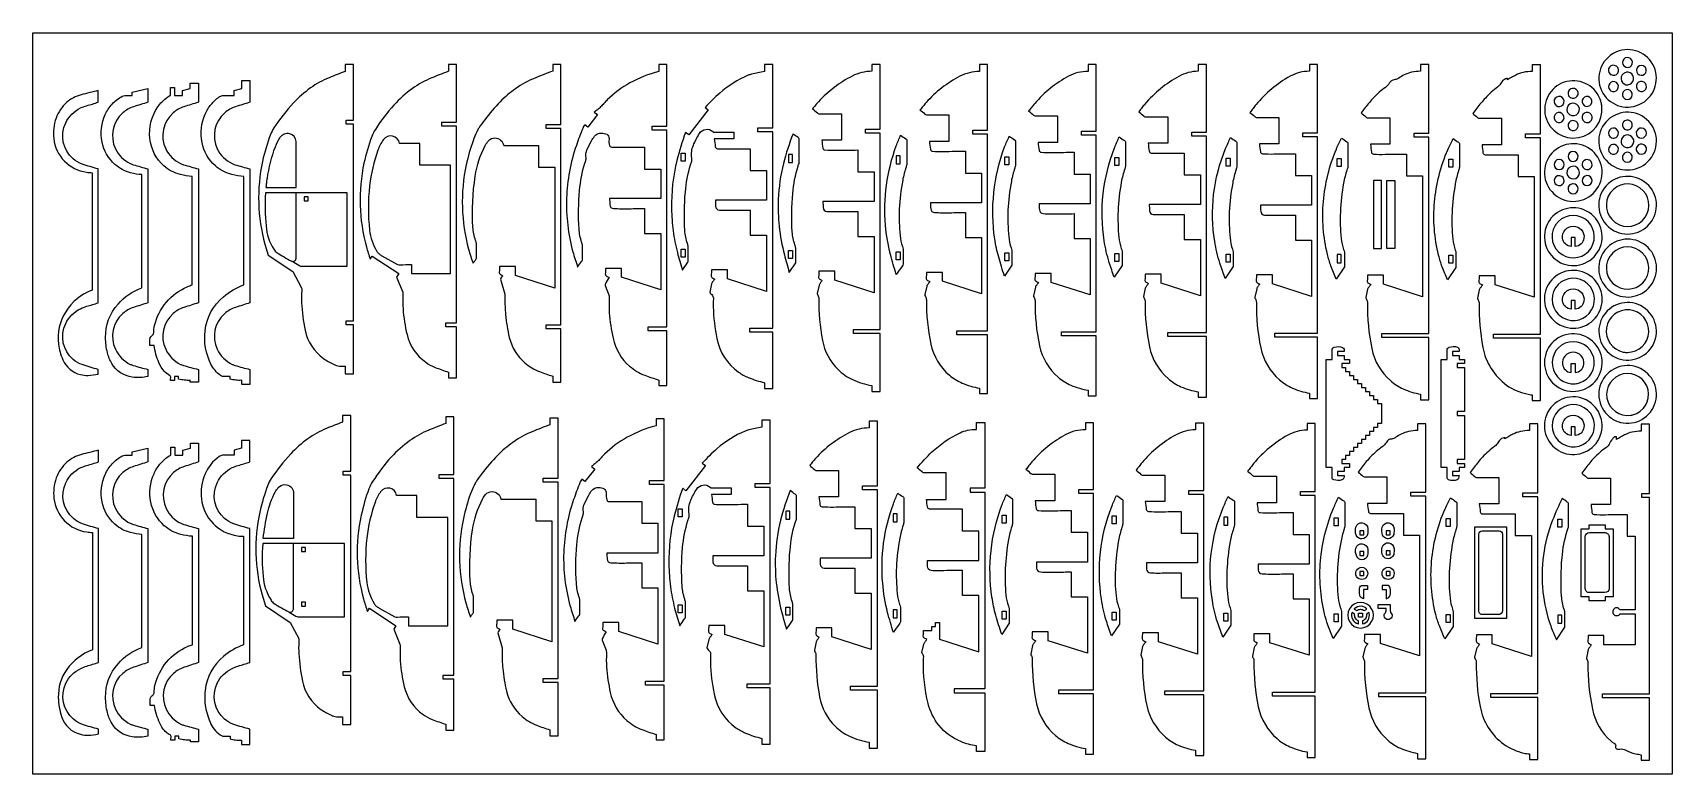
# Model space of a CAD drawing. Extents: x -43 to 60, y -2 to 45.
import ezdxf

# ---------------------------------------------------------------- set-up
doc = ezdxf.new("R2010")
doc.units = 0
doc.header["$MEASUREMENT"] = 0
doc.layers.get('0').update_dxf_attribs({"linetype": 'CONTINUOUS'})
doc.layers.add('ETCH', color=5, linetype='CONTINUOUS')
doc.layers.add('LAYER_1', color=18, linetype='CONTINUOUS')

msp = doc.modelspace()

# ---------------------------------------------------------------- linework, layer by layer
msp.add_lwpolyline([(59.75, 44.78), (59.75, -1.58), (-42.68, -1.58), (-42.68, 44.78)], close=True)
at = {"layer": 'ETCH'}
for points in [[(-26.49, 30.49, -0.012843), (-26.06, 30.24, 0.077208), (-25.95, 30.19), (-23.04, 30.19), (-23.04, 34.77), (-26.23, 34.77)], [(-26.66, 8.56, -0.012843), (-26.24, 8.31, 0.077208), (-26.12, 8.26), (-23.21, 8.26), (-23.21, 12.84), (-26.4, 12.84)]]:
    msp.add_lwpolyline(points, format="xyb", dxfattribs=at)
at = {"layer": 'LAYER_1'}
for points in [[(56.03, 43.46, 0.988009), (57.86, 40.37, 0.987952), (56.11, 43.51, 0.00606), (56.07, 43.48, 0.006032)], [(56.89, 42.62, 0.951083), (57.05, 43.22, 0.952097), (56.83, 42.64, 0.024539), (56.86, 42.63, 0.025072)], [(-23.16, 23.94), (-23.16, 23.46), (-22.65, 23.46), (-22.65, 26.52), (-23.11, 26.52), (-23.11, 26.77), (-22.65, 26.77), (-22.65, 39.06), (-23.11, 39.06), (-23.11, 39.31), (-22.65, 39.31), (-22.65, 42.79), (-23.16, 42.79), (-23.16, 42.36, 0.01158), (-24.17, 41.97, 0.056715), (-25.33, 41.33, 0.052187), (-26.39, 40.39, 0.037532), (-27.62, 38.84, 0.058109), (-27.83, 38.42, 0.037025), (-28.33, 36.74, 0.060336), (-28.57, 34.14, 0.060322), (-28.18, 31.56), (-27.97, 30.88), (-26.43, 29.85), (-25.9, 28.83, -0.078028), (-25.88, 28.64, 0.031), (-25.89, 27.9, 0.037901), (-25.67, 26.19, 0.189405), (-24.51, 24.41, 0.049278), (-23.86, 24.04, 0.066747), (-23.53, 23.94, 0.057733), (-23.35, 23.94, -0.019225)], [(-16.71, 23.56), (-16.71, 23.2), (-16.2, 23.2), (-16.2, 26.39), (-16.87, 26.39), (-16.87, 26.64), (-16.2, 26.64), (-16.2, 38.93), (-17.12, 38.93), (-17.12, 39.18), (-16.2, 39.18), (-16.2, 42.79), (-16.71, 42.79), (-16.71, 42.37, 0.011138), (-17.75, 41.96, 0.057158), (-18.95, 41.3, 0.053536), (-20.12, 40.26, 0.043612), (-21.28, 38.74, 0.051411), (-21.5, 38.29, 0.036287), (-21.99, 36.63, 0.060336), (-22.23, 34, 0.060322), (-21.84, 31.4, 0.011291), (-21.73, 31.01, -0.003763), (-21.6, 30.62), (-21.47, 30.82), (-19.82, 29.72), (-19.96, 29.51), (-19.57, 28.57, -0.057304), (-19.56, 28.36, 0.029813), (-19.55, 27.53, 0.040877), (-19.3, 25.91, 0.181545), (-18.13, 24.18, 0.05984), (-17.55, 23.86, 0.017043)], [(-10.2, 23.31), (-10.2, 22.94), (-9.69, 22.94), (-9.69, 26.26), (-10.61, 26.26), (-10.61, 26.51), (-9.69, 26.51), (-9.69, 38.8), (-10.61, 38.8), (-10.61, 39.05), (-9.69, 39.05), (-9.69, 42.79), (-10.2, 42.79), (-10.2, 42.38, 0.009719), (-11.3, 41.95, 0.05729), (-12.52, 41.28, 0.042456), (-13.48, 40.47, 0.035928), (-14.44, 39.34, 0.013503), (-14.81, 38.82, 0.032705), (-14.94, 38.59, 0.029032), (-15.17, 38.03, 0.031155), (-15.6, 36.53, 0.060336), (-15.84, 33.87, 0.060323), (-15.45, 31.24, 0.011291), (-15.32, 30.8, -0.003763), (-15.18, 30.37, -0.036784), (-15.06, 30.52, 0.110753), (-14.96, 30.69), (-14.96, 31.6, 0.034327), (-15.02, 31.8, -0.065222), (-15.18, 32.63, -0.053378), (-15.04, 35.81, -0.084019), (-14.41, 37.73, -0.054475), (-14.21, 38.02, -0.22028), (-13.81, 38.21, -0.181086), (-13.45, 38.07, -0.177894), (-13.26, 37.74), (-11.09, 37.74), (-11.09, 36.37), (-10.07, 36.37), (-10.07, 28.82), (-12.52, 29.6), (-12.52, 30.16), (-13.52, 30.16, -0.024568), (-13.54, 29.81, 0.148453), (-13.52, 29.73, 0.167335), (-13.45, 29.67, -0.043011), (-13.31, 29.59, -0.053806), (-13.39, 29.49, 0.162675), (-13.45, 29.38), (-13.19, 28.44, -0.03761), (-13.18, 28.18, 0.029502), (-13.14, 27.16, 0.037089), (-12.91, 25.73, 0.157363), (-11.93, 24.14, 0.085148), (-11.03, 23.6, 0.015306)], [(-3.57, 23.07), (-3.57, 22.72), (-3.06, 22.72), (-3.06, 26.15), (-4.24, 26.15), (-4.24, 26.4), (-3.06, 26.4), (-3.06, 38.69), (-3.99, 38.69), (-3.99, 38.94), (-3.06, 38.94), (-3.06, 42.79), (-3.57, 42.79), (-3.57, 42.36, 0.061921), (-5.37, 41.64, 0.067998), (-6.79, 40.59, 0.021444), (-7, 40.36, -0.02519), (-7.21, 40.14, -0.020295), (-7.4, 39.97, 0.006764), (-7.6, 39.81), (-7.4, 39.66), (-8.01, 38.88), (-8.2, 39.03, 0.056291), (-8.32, 38.8, 0.012633), (-8.72, 37.74, 0.075447), (-9.33, 34.44, 0.075461), (-8.94, 31.09, 0.011291), (-8.79, 30.61, -0.003763), (-8.64, 30.13, -0.014708), (-8.39, 30.48, 0.088472), (-8.34, 30.58), (-8.34, 31.49, 0.040504), (-8.39, 31.69, -0.066048), (-8.55, 32.52, -0.037693), (-8.52, 34.92, -0.052115), (-8.19, 36.62, -0.029026), (-8.15, 36.73, 0.063373), (-8.12, 36.84, 0.083563), (-8.12, 37.05, -0.089498), (-8.12, 37.25, -0.058075), (-8.06, 37.44, -0.017801), (-7.78, 38.02, -0.055681), (-7.58, 38.31, -0.219798), (-7.16, 38.51, -0.117737), (-6.82, 38.43, -0.172185), (-6.72, 38.32, -0.124003), (-6.68, 38.11, 0.08265), (-6.65, 37.73, 0.164391), (-6.6, 37.66, 0.161089), (-6.51, 37.63, 0.009921), (-5.49, 37.62, -0.003307), (-4.46, 37.63), (-4.46, 36.26), (-3.44, 36.26), (-3.44, 34.41), (-6.64, 34.41, 0.009842), (-6.63, 34.03, 0.393252), (-6.39, 33.79, 0.012272), (-5.42, 33.78, -0.004091), (-4.46, 33.79), (-4.46, 32.23), (-3.44, 32.23), (-3.44, 28.71), (-5.89, 29.49), (-5.89, 30.05), (-6.89, 30.05, -0.024568), (-6.91, 29.7, 0.148453), (-6.89, 29.62, 0.167335), (-6.83, 29.56, -0.043011), (-6.68, 29.48, 0.035977), (-6.9, 29.09, 0.130623), (-6.93, 28.97), (-6.68, 28.33, -0.05357), (-6.67, 28.12, 0.029114), (-6.66, 27.27, 0.035901), (-6.43, 25.68, 0.163176), (-5.39, 23.93, 0.085575), (-4.45, 23.37, 0.014882)], [(3.04, 22.9), (3.04, 22.53), (3.55, 22.53), (3.55, 26.06), (2.12, 26.06), (2.12, 26.31), (3.55, 26.31), (3.55, 38.59), (2.62, 38.59), (2.62, 38.84), (3.55, 38.84), (3.55, 42.79), (3.04, 42.79), (3.04, 42.36, 0.012013), (2.22, 42.19, 0.043438), (2.01, 42.12, 0.077071), (0.24, 41.01, 0.031251), (-0.68, 40.11), (-0.48, 39.96), (-1.7, 38.39), (-1.9, 38.54, 0.028113), (-2.44, 36.8, 0.065025), (-2.77, 33.79, 0.028538), (-2.67, 32.39, 0.029197), (-2.41, 31.04, 0.011608), (-2.25, 30.49, -0.003869), (-2.09, 29.94, -0.014708), (-1.79, 30.37, 0.088472), (-1.73, 30.49), (-1.73, 31.39, 0.040504), (-1.78, 31.6, -0.066048), (-1.94, 32.43, -0.037693), (-1.91, 34.82, -0.052115), (-1.58, 36.52, -0.028884), (-1.54, 36.63, 0.062945), (-1.51, 36.75, 0.076202), (-1.51, 36.95, -0.133631), (-1.41, 37.75, -0.043844), (-1.03, 38.48, -0.460888), (-0.19, 38.61, -0.102034), (-0.17, 38.58, 0.177148), (-0.15, 38.56), (1.12, 38.56), (1.12, 38.15), (-0.1, 38.15, 0.002487), (-0.04, 37.66, 0.360375), (0.1, 37.53, 0.020957), (0.82, 37.52, -0.005432), (2.15, 37.53), (2.15, 36.17), (3.17, 36.17), (3.17, 34.31), (-0.03, 34.31, 0.008503), (-0.02, 33.93, 0.393252), (0.22, 33.69, 0.012272), (1.19, 33.69, -0.004091), (2.15, 33.69), (2.15, 32.13), (3.17, 32.13), (3.17, 28.61), (0.72, 29.39), (0.72, 29.95), (-0.28, 29.95, -0.024568), (-0.3, 29.61, 0.148453), (-0.28, 29.52, 0.167335), (-0.22, 29.46, -0.043011), (-0.07, 29.38, -0.023258), (-0.18, 29.24, 0.069876), (-0.27, 29.09), (-0.39, 28.56, 0.187059), (-0.31, 28.45, -0.16278), (-0.17, 28.24, -0.090499), (-0.16, 28.12, 0.028996), (-0.17, 27.64, 0.041055), (0.06, 25.66, 0.191262), (1.42, 23.56, 0.0569), (2.02, 23.23, 0.036435)], [(9.75, 22.73), (9.75, 22.36), (10.26, 22.36), (10.26, 25.97), (8.59, 25.97), (8.59, 26.22), (10.26, 26.22), (10.26, 38.51), (9.34, 38.51), (9.34, 38.76), (10.26, 38.76), (10.26, 42.79), (9.75, 42.79), (9.75, 42.37, 0.117904), (8.52, 42.07, 0.090171), (6.41, 40.47, 0.014621), (6.22, 40.25, -0.004873), (6.03, 40.02, -0.016502), (6.34, 39.77, 0.09933), (6.43, 39.72), (7.84, 39.72), (7.84, 38.06), (6.62, 38.06, 0.001901), (6.68, 37.57, 0.360443), (6.81, 37.45, 0.020886), (7.53, 37.43, -0.005414), (8.87, 37.45), (8.87, 36.08), (9.88, 36.08), (9.88, 34.23), (6.69, 34.23, 0.008503), (6.7, 33.85, 0.393252), (6.94, 33.61, 0.012272), (7.9, 33.6, -0.004091), (8.87, 33.61), (8.87, 32.05), (9.88, 32.05), (9.88, 28.53), (7.43, 29.31), (7.43, 29.87), (6.43, 29.87, -0.024568), (6.42, 29.52, 0.148453), (6.43, 29.44, 0.167335), (6.5, 29.38, -0.043011), (6.64, 29.3, -0.023258), (6.54, 29.16, 0.069876), (6.45, 29), (6.33, 28.48, 0.112129), (6.37, 28.37, -0.149624), (6.43, 28.16, 0.049333), (6.66, 25.55, 0.153631), (7.63, 23.73, 0.08541), (8.53, 23.1, 0.072962)], [(16.47, 22.56), (16.47, 22.22), (16.98, 22.22), (16.98, 25.9), (15.06, 25.9), (15.06, 26.15), (16.98, 26.15), (16.98, 38.44), (16.06, 38.44), (16.06, 38.69), (16.98, 38.69), (16.98, 42.79), (16.47, 42.79), (16.47, 42.36, 0.120914), (15.25, 42.06, 0.090688), (13.13, 40.41, 0.01458), (12.94, 40.18, -0.00486), (12.75, 39.95, -0.016502), (13.06, 39.7, 0.09933), (13.15, 39.65), (14.56, 39.65), (14.56, 37.99), (13.34, 37.99, 0.001901), (13.4, 37.5, 0.360444), (13.53, 37.37, 0.020886), (14.25, 37.36, -0.005414), (15.59, 37.37), (15.59, 36.01), (16.6, 36.01), (16.6, 34.15), (13.41, 34.15, 0.008503), (13.42, 33.78, 0.393252), (13.66, 33.54, 0.012272), (14.62, 33.53, -0.004091), (15.59, 33.54), (15.59, 31.98), (16.6, 31.98), (16.6, 28.46), (14.15, 29.24), (14.15, 29.8), (13.15, 29.8, -0.024568), (13.14, 29.45, 0.148453), (13.15, 29.36, 0.167335), (13.22, 29.3, -0.043011), (13.36, 29.23, -0.023258), (13.26, 29.08, 0.069876), (13.17, 28.93), (13.05, 28.41, 0.112299), (13.09, 28.29, -0.149806), (13.15, 28.08, 0.056062), (13.43, 25.32, 0.166377), (14.59, 23.37, 0.07368), (15.39, 22.88, 0.061659)], [(23.26, 22.43), (23.26, 22.08), (23.77, 22.08), (23.77, 25.84), (21.6, 25.84), (21.6, 26.09), (23.77, 26.09), (23.77, 38.37), (22.85, 38.37), (22.85, 38.62), (23.77, 38.62), (23.77, 42.79), (23.26, 42.79), (23.26, 42.36, 0.123894), (22.04, 42.06, 0.091131), (19.92, 40.36, 0.014529), (19.73, 40.12, -0.004843), (19.54, 39.89, -0.016502), (19.85, 39.63, 0.09933), (19.94, 39.58), (21.35, 39.58), (21.35, 37.92), (20.13, 37.92, 0.001901), (20.19, 37.43, 0.360444), (20.32, 37.31, 0.020886), (21.04, 37.29, -0.005414), (22.38, 37.31), (22.38, 35.94), (23.39, 35.94), (23.39, 34.09), (20.2, 34.09, 0.008503), (20.21, 33.71, 0.393252), (20.45, 33.47, 0.012272), (21.41, 33.46, -0.004091), (22.38, 33.47), (22.38, 31.91), (23.39, 31.91), (23.39, 28.39), (20.94, 29.17), (20.94, 29.73), (19.94, 29.73, -0.024568), (19.93, 29.38, 0.148453), (19.94, 29.3, 0.167335), (20.01, 29.24, -0.043011), (20.15, 29.16, -0.023258), (20.05, 29.02, 0.069876), (19.96, 28.87), (19.84, 28.34, 0.111597), (19.88, 28.23, -0.149055), (19.94, 28.02, 0.055297), (20.22, 25.21, 0.165637), (21.38, 23.25, 0.074052), (22.18, 22.75, 0.062267)], [(30.14, 22.33), (30.14, 22), (30.65, 22), (30.65, 25.79), (28.23, 25.79), (28.23, 26.04), (30.65, 26.04), (30.65, 38.32), (29.73, 38.32), (29.73, 38.57), (30.65, 38.57), (30.65, 42.79), (30.14, 42.79), (30.14, 42.37, 0.126119), (28.93, 42.05, 0.091419), (26.8, 40.32, 0.014484), (26.61, 40.08, -0.004828), (26.42, 39.84, -0.016502), (26.73, 39.58, 0.09933), (26.81, 39.53), (28.23, 39.53), (28.23, 37.88), (27.01, 37.88, 0.001901), (27.07, 37.39, 0.360444), (27.2, 37.26, 0.020886), (27.92, 37.25, -0.005414), (29.26, 37.26), (29.26, 35.9), (30.27, 35.9), (30.27, 34.04), (27.08, 34.04, 0.008503), (27.09, 33.66, 0.393252), (27.33, 33.42, 0.012272), (28.29, 33.42, -0.004091), (29.26, 33.42), (29.26, 31.86), (30.27, 31.86), (30.27, 28.34), (27.82, 29.12), (27.82, 29.68), (26.82, 29.68, -0.024568), (26.81, 29.34, 0.148453), (26.82, 29.25, 0.167335), (26.89, 29.19, -0.043011), (27.03, 29.11, -0.023258), (26.93, 28.97, 0.069876), (26.83, 28.82), (26.72, 28.29, 0.111047), (26.76, 28.18, -0.148469), (26.82, 27.97, 0.054707), (27.09, 25.14, 0.165051), (28.26, 23.16, 0.074339), (29.06, 22.65, 0.062744)], [(37.09, 22.25), (37.09, 21.91), (37.6, 21.91), (37.6, 25.75), (34.93, 25.75), (34.93, 26), (37.6, 26), (37.6, 38.28), (36.68, 38.28), (36.68, 38.53), (37.6, 38.53), (37.6, 42.79), (37.09, 42.79), (37.09, 42.37, 0.128191), (35.88, 42.06, 0.091656), (33.75, 40.29, 0.014439), (33.56, 40.04, -0.004813), (33.37, 39.8, -0.016502), (33.68, 39.54, 0.09933), (33.77, 39.49), (35.18, 39.49), (35.18, 37.83), (33.96, 37.83, 0.001901), (34.02, 37.34, 0.360444), (34.15, 37.22, 0.020886), (34.87, 37.2, -0.005414), (36.21, 37.22), (36.21, 35.86), (37.22, 35.86), (37.22, 34), (34.03, 34, 0.008503), (34.04, 33.62, 0.393252), (34.28, 33.38, 0.012272), (35.24, 33.38, -0.004091), (36.21, 33.38), (36.21, 31.82), (37.22, 31.82), (37.22, 28.3), (34.77, 29.08), (34.77, 29.64), (33.77, 29.64, -0.024568), (33.76, 29.3, 0.148453), (33.77, 29.21, 0.167335), (33.84, 29.15, -0.043011), (33.98, 29.07, -0.023258), (33.88, 28.93, 0.069876), (33.79, 28.78), (33.67, 28.25, 0.110668), (33.71, 28.14, -0.148065), (33.77, 27.93, 0.054306), (34.04, 25.08, 0.164645), (35.21, 23.09, 0.074533), (36.02, 22.57, 0.063073)], [(44.03, 22.19), (44.03, 21.84), (44.54, 21.84), (44.54, 25.72), (41.62, 25.72), (41.62, 25.97), (44.54, 25.97), (44.54, 38.25), (43.62, 38.25), (43.62, 38.5), (44.54, 38.5), (44.54, 42.79), (44.03, 42.79), (44.03, 42.37, 0.055186), (43.47, 42.31, 0.062108), (43, 42.14, 0.040613), (42.68, 41.95, -0.093941), (42.49, 41.86, -0.04904), (42.39, 41.84, 0.136038), (42.22, 41.78, 0.102185), (42.1, 41.66, -0.031844), (42, 41.52, -0.063453), (41.83, 41.36, 0.043886), (41.1, 40.73, 0.019557), (40.83, 40.42, 0.009538), (40.31, 39.77, -0.016502), (40.62, 39.52, 0.09933), (40.7, 39.47), (42.12, 39.47), (42.12, 37.81), (40.9, 37.81, 0.001901), (40.96, 37.32, 0.360444), (41.09, 37.19, 0.020886), (41.81, 37.18, -0.005414), (43.15, 37.19), (43.15, 35.83), (44.16, 35.83), (44.16, 28.27), (41.71, 29.06), (41.71, 29.62), (40.71, 29.62, -0.024568), (40.7, 29.27, 0.148453), (40.71, 29.18, 0.167335), (40.78, 29.12, -0.043011), (40.92, 29.04, -0.023258), (40.82, 28.9, 0.069876), (40.72, 28.75), (40.61, 28.22, 0.110282), (40.65, 28.11, -0.147653), (40.71, 27.9, 0.053899), (40.98, 25.03, 0.164226), (42.15, 23.03, 0.07473), (42.95, 22.51, 0.063409)], [(51.01, 22.14), (51.01, 21.79), (51.52, 21.79), (51.52, 25.68), (48.59, 25.68), (48.59, 25.93), (51.52, 25.93), (51.52, 38.22), (50.59, 38.22), (50.59, 38.47), (51.52, 38.47), (51.52, 42.78), (51.01, 42.78), (51.01, 42.36, 0.055709), (50.45, 42.3, 0.062568), (49.98, 42.13, 0.016607), (49.72, 41.99, -0.005535), (49.47, 41.84), (49.47, 41.92, 0.187803), (49.21, 41.82, 0.077073), (49.02, 41.59, -0.099826), (48.85, 41.39, 0.038946), (48.08, 40.7, 0.019538), (47.81, 40.39, 0.009517), (47.29, 39.73, -0.016502), (47.59, 39.48, 0.09933), (47.68, 39.43), (49.09, 39.43), (49.09, 37.77), (47.87, 37.77, 0.001354), (47.93, 37.28, 0.370222), (48.07, 37.15, 0.011951), (49.09, 37.15, -0.003984), (50.12, 37.15), (50.12, 35.79), (51.13, 35.79), (51.13, 28.24), (48.69, 29.02), (48.69, 29.58), (47.69, 29.58, -0.024568), (47.67, 29.23, 0.148453), (47.69, 29.15, 0.167335), (47.75, 29.09, -0.043011), (47.9, 29.01, -0.023258), (47.79, 28.86, 0.069876), (47.7, 28.71), (47.58, 28.19, 0.110147), (47.63, 28.07, -0.14751), (47.69, 27.86, 0.048821), (47.92, 25.11, 0.095133), (48.44, 23.79, 0.097671), (49.41, 22.75, 0.101051), (50.67, 22.2, 0.019106), (50.84, 22.16, -0.006368)], [(55.93, 42.16, 0.950953), (56.27, 42.69, 0.951079), (55.87, 42.19, 0.025074), (55.9, 42.17, 0.02514)], [(56.63, 42.14, 0.770665), (57.11, 41.56, 0.751593), (57, 42.32, 0.141818), (56.8, 42.28, 0.129519)], [(57.94, 42.72, 0.95326), (57.69, 42.15, 0.952598), (57.99, 42.69, 0.024277), (57.97, 42.71, 0.023929)], [(-38.59, 23.44), (-38.59, 23.73, -0.019771), (-39.6, 24.03, -0.097096), (-40.17, 24.36, -0.336459), (-40.63, 26.6, -0.170276), (-39.7, 27.53, -0.044461), (-39.32, 27.68, 0.01152), (-38.59, 27.9), (-38.59, 36.27, -0.019771), (-39.6, 36.57, -0.097096), (-40.17, 36.9, -0.336459), (-40.63, 39.14, -0.170276), (-39.7, 40.08, -0.044461), (-39.32, 40.22, 0.01152), (-38.59, 40.44), (-38.59, 41.17, 0.004903), (-39.66, 40.9, 0.116274), (-40.57, 40.42, 0.126509), (-41.23, 39.44, 0.115888), (-41.38, 38.16, 0.165557), (-40.71, 36.76, 0.165558), (-39.33, 36.06, 0.027352), (-39.15, 36.04, -0.009115), (-38.98, 36.03), (-38.98, 28.69, 0.164612), (-40.63, 27.34, 0.171175), (-41.08, 25.32, 0.07237), (-40.81, 24.34, 0.234888), (-39.7, 23.41, 0.06659), (-39.23, 23.36, 0.048535)], [(-35.87, 28.84), (-35.87, 35.91, -0.045578), (-36.57, 36.02, -0.119082), (-37.55, 36.55, -0.164652), (-38.36, 37.95, -0.154282), (-38.16, 39.66, -0.080612), (-37.73, 40.32, -0.080612), (-37.1, 40.81, -0.124982), (-36.94, 40.86), (-36.47, 40.86), (-36.47, 41.06), (-35.49, 41.3), (-35.49, 40.44, -0.0023), (-36.39, 40.15, 0.102473), (-37.06, 39.77, 0.336459), (-37.52, 37.53, 0.170276), (-36.59, 36.6, 0.041463), (-36.41, 36.53, 0.008219), (-35.49, 36.27), (-35.49, 27.9, -0.0023), (-36.39, 27.61, 0.102473), (-37.06, 27.23, 0.336459), (-37.52, 24.99, 0.170276), (-36.59, 24.05, 0.041463), (-36.41, 23.98, 0.008219), (-35.49, 23.73), (-35.49, 23.29, -0.088823), (-36.47, 23.25, -0.230967), (-37.75, 24.1, -0.07343), (-38.02, 24.77, -0.05589), (-38.14, 25.72, -0.186646), (-37.36, 27.82, -0.121989)], [(-35.11, 25.22), (-35.38, 25.22, -0.012709), (-35.37, 25.61, -0.186771), (-35.3, 25.77, -0.031934), (-35.22, 25.85, 0.130659), (-35.15, 25.94, 0.101306), (-35.13, 26.04, -0.060865), (-35.08, 26.47, -0.116481), (-34.34, 27.93, -0.116481), (-33.03, 28.9, -0.017395), (-32.88, 28.96, 0.005798), (-32.72, 29.02), (-32.72, 35.79, -0.045607), (-33.46, 35.91, -0.119052), (-34.49, 36.45, -0.187593), (-35.37, 38.17, -0.176665), (-34.88, 40.14, -0.046818), (-34.61, 40.47, -0.04327), (-34.25, 40.77, -0.034612), (-34.12, 40.85, -0.119897), (-34.08, 40.86), (-34.08, 41.36), (-33.83, 41.36), (-33.83, 40.86), (-33.32, 40.86), (-33.32, 41.18), (-32.85, 41.3), (-32.85, 41.62), (-32.34, 41.62), (-32.34, 40.44, -0.0023), (-33.24, 40.15, 0.102473), (-33.91, 39.77, 0.336459), (-34.38, 37.53, 0.170276), (-33.45, 36.6, 0.041463), (-33.27, 36.53, 0.008219), (-32.34, 36.27), (-32.34, 27.9, -0.0023), (-33.24, 27.61, 0.102473), (-33.91, 27.23, 0.336459), (-34.38, 24.99, 0.170276), (-33.45, 24.05, 0.041463), (-33.27, 23.98, 0.008219), (-32.34, 23.73), (-32.34, 22.94), (-32.85, 22.94), (-32.85, 23.05, -0.040458), (-33.22, 23.06, -0.040959), (-33.57, 23.13), (-33.57, 23.29), (-33.83, 23.29), (-33.83, 23.04), (-34.08, 23.04, -0.042249), (-34.06, 23.21, 0.164319), (-34.08, 23.29, 0.142751), (-34.15, 23.36, -0.073336), (-34.45, 23.61, -0.092121), (-34.81, 24.16, -0.054046)], [(-29.5, 29.02), (-29.5, 35.79, -0.045607), (-30.24, 35.91, -0.119052), (-31.27, 36.45, -0.164437), (-32.11, 37.92, -0.154496), (-31.91, 39.7, -0.067132), (-31.54, 40.3, -0.067132), (-31.04, 40.77, -0.094604), (-30.83, 40.86), (-30.1, 40.86), (-30.1, 41.18), (-29.63, 41.3), (-29.63, 41.79), (-29.12, 41.79), (-29.12, 40.44, -0.0023), (-30.02, 40.15, 0.102473), (-30.69, 39.77, 0.336459), (-31.16, 37.53, 0.170276), (-30.23, 36.6, 0.041463), (-30.05, 36.53, 0.008219), (-29.12, 36.27), (-29.12, 27.9, -0.0023), (-30.02, 27.61, 0.102473), (-30.69, 27.23, 0.336459), (-31.16, 24.99, 0.170276), (-30.23, 24.05, 0.041463), (-30.05, 23.98, 0.008219), (-29.12, 23.73), (-29.12, 22.78), (-29.63, 22.78), (-29.63, 23.05, -0.040458), (-30, 23.06, -0.040959), (-30.36, 23.13), (-30.36, 23.29), (-30.78, 23.29, -0.150836), (-30.96, 23.36, -0.117974), (-31.55, 24.06, -0.146319), (-31.92, 26.15, -0.192468), (-30.77, 28.28, -0.083871)], [(55.23, 40.68, 0.927864), (51.84, 39.54, 0.927971), (55.36, 40.17, 0.03736), (55.31, 40.43, 0.037418)], [(53.39, 40.73, 0.976251), (53.75, 41.24, 0.976386), (53.36, 40.75, 0.011948), (53.37, 40.74, 0.012017)], [(55.92, 41.15, 0.952593), (56.27, 41.66, 0.95157), (55.87, 41.19, 0.024816), (55.89, 41.17, 0.024279)], [(56.83, 40.63, 0.952097), (57.1, 41.19, 0.952996), (56.78, 40.66, 0.024067), (56.81, 40.64, 0.024539)], [(57.67, 41.15, 0.975077), (58, 41.69, 0.97506), (57.64, 41.17, 0.012628), (57.66, 41.16, 0.012619)], [(52.5, 40.23, 0.975058), (52.88, 40.73, 0.975249), (52.48, 40.25, 0.012531), (52.49, 40.24, 0.012628)], [(53.34, 39.66, 0.976252), (53.8, 40.3, 0.976388), (53.31, 39.68, 0.011947), (53.32, 39.67, 0.012016)], [(54.27, 40.22, 0.976042), (54.61, 40.74, 0.975782), (54.25, 40.24, 0.012257), (54.26, 40.23, 0.012124)], [(52.52, 39.21, 0.976043), (52.86, 39.74, 0.975784), (52.5, 39.23, 0.012256), (52.51, 39.22, 0.012124)], [(53.39, 38.72, 0.976253), (53.75, 39.23, 0.976387), (53.36, 38.73, 0.011947), (53.37, 38.73, 0.012016)], [(54.28, 39.21, 0.975077), (54.61, 39.75, 0.97506), (54.25, 39.23, 0.012628), (54.26, 39.22, 0.012619)], [(55.96, 36.51, 0.988058), (58.01, 39.48, 0.988098), (55.89, 36.56, 0.005987), (55.92, 36.53, 0.006007)], [(56.78, 38.75, 0.976251), (57.14, 39.26, 0.976386), (56.76, 38.77, 0.011948), (56.77, 38.76, 0.012017)], [(-28.12, 35.1), (-26.23, 35.1), (-26.23, 37.99, 0.327649), (-26.63, 38.46, 0.30501), (-27.24, 38.23, 0.064273), (-27.55, 37.63, 0.055133), (-28.05, 35.67, 0.007933), (-28.09, 35.38, -0.002644)], [(-19.03, 30.29), (-19.03, 29.73), (-16.58, 29.73), (-16.58, 36.5), (-18.51, 36.5), (-18.51, 37.86), (-19.77, 37.86, 0.307009), (-20.2, 38.32, 0.30501), (-20.78, 38.1, 0.068756), (-21.12, 37.44, 0.057139), (-21.64, 35.21, 0.056363), (-21.64, 32.44, 0.112085), (-21.18, 31.11, 0.06631), (-21.05, 30.96, 0.057154), (-20.87, 30.83), (-19.9, 30.29, 0.076491), (-19.73, 30.27, -0.012724)], [(4.58, 29.79, -0.014665), (4.92, 30.27, 0.088209), (4.99, 30.4), (4.99, 31.31, 0.040603), (4.94, 31.52, -0.066272), (4.77, 32.34, -0.037569), (4.8, 34.74, -0.052115), (5.13, 36.44, -0.028888), (5.17, 36.55, 0.062959), (5.21, 36.66), (5.21, 38.15, 0.137471), (5.14, 38.23, -0.022773), (4.82, 38.46, 0.030864), (4.22, 36.6, 0.052022), (3.9, 34.37, 0.037686), (3.95, 32.68, 0.035172), (4.28, 30.9, 0.007553), (4.43, 30.35, -0.002518)], [(11.27, 29.67, -0.013239), (10.91, 30.92, -0.043697), (10.6, 32.74, -0.053791), (10.66, 35.26, -0.053644), (11.27, 37.71, -0.011454), (11.4, 38.05, 0.003818), (11.54, 38.38, 0.022773), (11.86, 38.15, -0.137471), (11.93, 38.08), (11.93, 36.59, -0.040609), (11.88, 36.38, 0.035851), (11.67, 35.56, 0.033236), (11.46, 33.75, 0.03671), (11.51, 32.1, 0.061524), (11.66, 31.41, -0.045424), (11.71, 31.24), (11.71, 30.33, -0.088476), (11.64, 30.19, 0.014709)], [(18.03, 29.57, -0.013442), (17.67, 30.75, -0.031361), (17.42, 31.89, -0.063908), (17.37, 34.79, -0.063498), (18.04, 37.64, -0.011797), (18.18, 37.98, 0.003932), (18.33, 38.32, 0.022773), (18.65, 38.09, -0.137471), (18.72, 38.01), (18.72, 36.52, -0.040609), (18.67, 36.32, 0.035851), (18.46, 35.49, 0.033236), (18.25, 33.68, 0.03671), (18.3, 32.03, 0.061524), (18.45, 31.34, -0.045424), (18.5, 31.17), (18.5, 30.26)], [(24.89, 29.49, -0.011516), (24.58, 30.41, -0.0375), (24.26, 31.78, -0.06631), (24.2, 34.71, -0.065612), (24.91, 37.58, -0.012128), (25.05, 37.93, 0.004042), (25.2, 38.27, 0.022773), (25.53, 38.04, -0.137471), (25.6, 37.97), (25.6, 36.48, -0.040609), (25.55, 36.27, 0.035851), (25.33, 35.44, 0.033236), (25.13, 33.64, 0.03671), (25.18, 31.99, 0.061524), (25.33, 31.3, -0.045424), (25.38, 31.12), (25.38, 30.22)], [(31.83, 29.42, -0.010872), (31.49, 30.38, -0.038507), (31.17, 31.74, -0.069407), (31.1, 34.66, -0.068298), (31.85, 37.54, -0.012539), (32, 37.89, 0.004179), (32.16, 38.23, 0.022773), (32.48, 38, -0.137471), (32.55, 37.92), (32.55, 36.43, -0.040609), (32.5, 36.23, 0.035851), (32.29, 35.4, 0.033236), (32.08, 33.59, 0.03671), (32.13, 31.95, 0.061524), (32.28, 31.25, -0.045424), (32.33, 31.08), (32.33, 30.17)], [(38.75, 29.38, -0.010271), (38.43, 30.21, -0.02917), (38.21, 30.92, -0.080322), (37.96, 34.23, -0.079073), (38.77, 37.51, -0.01281), (38.93, 37.86, 0.00427), (39.09, 38.2, 0.022773), (39.42, 37.97, -0.137471), (39.49, 37.9), (39.49, 36.41, -0.040609), (39.43, 36.2, 0.035851), (39.22, 35.38, 0.033236), (39.02, 33.57, 0.03671), (39.07, 31.92, 0.061524), (39.22, 31.23, -0.045424), (39.27, 31.06), (39.27, 30.15)], [(45.72, 29.33, -0.011294), (45.38, 30.15, -0.031243), (45.16, 30.87, -0.083122), (44.9, 34.18, -0.081524), (45.74, 37.47, -0.013123), (45.9, 37.82, 0.004374), (46.07, 38.16, 0.022773), (46.4, 37.93, -0.137471), (46.46, 37.86), (46.46, 36.37, -0.040609), (46.41, 36.16, 0.035851), (46.2, 35.34, 0.033236), (46, 33.53, 0.03671), (46.04, 31.88, 0.061524), (46.2, 31.19, -0.045424), (46.24, 31.02), (46.24, 30.11)], [(56.13, 38.2, 0.953254), (56.06, 38.82, 0.952591), (56.07, 38.19, 0.02428), (56.1, 38.19, 0.023933)], [(56.77, 37.65, 0.76203), (57.3, 38.2, 0.762047), (56.56, 38, 0.135044), (56.61, 37.8, 0.135054)], [(57.72, 38.21, 0.953252), (57.96, 38.79, 0.952591), (57.66, 38.24, 0.02428), (57.69, 38.23, 0.023933)], [(52.56, 34.55, 0.988058), (54.62, 37.51, 0.988098), (52.49, 34.6, 0.005987), (52.53, 34.57, 0.006007)], [(53.47, 36.75, 0.975507), (53.67, 37.34, 0.975784), (53.44, 36.76, 0.012257), (53.45, 36.75, 0.012399)], [(55.92, 37.23, 0.952593), (56.27, 37.74, 0.95157), (55.87, 37.27, 0.024816), (55.89, 37.25, 0.024279)], [(56.83, 36.71, 0.952097), (57.1, 37.27, 0.952996), (56.78, 36.73, 0.024067), (56.81, 36.72, 0.024539)], [(57.7, 37.21, 0.950904), (57.99, 37.78, 0.950919), (57.64, 37.24, 0.025158), (57.67, 37.23, 0.025166)], [(52.67, 36.86, 0.976251), (52.69, 36.23, 0.976041), (52.7, 36.86, 0.012125), (52.68, 36.86, 0.012017)], [(53.26, 36.29, 0.976389), (53.86, 35.77, 0.976435), (53.28, 36.32, 0.011923), (53.27, 36.31, 0.011947)], [(54.57, 36.82, 0.976254), (54.28, 36.27, 0.976045), (54.6, 36.81, 0.012123), (54.58, 36.82, 0.012015)], [(52.59, 35.83, 0.975244), (52.77, 35.24, 0.975502), (52.62, 35.84, 0.012401), (52.6, 35.84, 0.012533)], [(53.53, 35.34, 0.975054), (53.58, 34.71, 0.975033), (53.56, 35.34, 0.012641), (53.54, 35.34, 0.012631)], [(54.67, 35.33, 0.975245), (54.21, 35.75, 0.975503), (54.65, 35.31, 0.0124), (54.66, 35.32, 0.012532)], [(55.96, 32.5, 0.988058), (58.01, 35.47, 0.988098), (55.89, 32.55, 0.005987), (55.92, 32.53, 0.006007)], [(56.23, 32.9, 0.988058), (57.74, 35.08, 0.988098), (56.17, 32.94, 0.005987), (56.2, 32.92, 0.006007)], [(-26.23, 34.77), (-28.15, 34.77, 0.033708), (-28.11, 32.7, 0.119738), (-27.63, 31.24, 0.10777), (-27.43, 31.04, 0.029272), (-26.52, 30.51, 0.544062), (-26.23, 30.68)], [(52.13, 33.11, 0.988098), (54.99, 30.91, 0.988127), (52.18, 33.18, 0.005972), (52.15, 33.14, 0.005987)], [(52.44, 32.72, 0.988009), (54.68, 31.32, 0.988058), (52.47, 32.77, 0.006007), (52.46, 32.74, 0.006032)], [(53.44, 31.42, -0.359653), (52.9, 31.93, -0.450586), (53.57, 32.69, -0.450586), (54.24, 31.93, -0.359653), (53.69, 31.42), (53.69, 31.98), (53.44, 31.98)], [(55.52, 31.15, 0.988098), (58.39, 28.95, 0.988127), (55.58, 31.22, 0.005972), (55.55, 31.19, 0.005987)], [(55.83, 30.76, 0.988009), (58.08, 29.36, 0.988058), (55.87, 30.81, 0.006007), (55.85, 30.79, 0.006032)], [(52.56, 26.62, 0.988058), (54.62, 29.59, 0.988098), (52.49, 26.67, 0.005987), (52.53, 26.64, 0.006007)], [(52.94, 26.95, 0.976041), (54.26, 29.24, 0.97625), (52.83, 27.02, 0.012018), (52.89, 26.98, 0.012125)], [(53.69, 27.5), (53.69, 28.05), (53.44, 28.05), (53.44, 27.5, -0.359653), (52.9, 28.01, -0.450586), (53.57, 28.77, -0.450586), (54.24, 28.01, -0.359653)], [(56.03, 24.58, 0.988009), (57.94, 27.63, 0.988058), (55.96, 24.63, 0.006007), (55.99, 24.6, 0.006032)], [(56.96, 24.8, 0.951003), (57.1, 27.45, 0.950547), (56.7, 24.82, 0.025353), (56.83, 24.8, 0.025114)], [(51.78, 24.34, 0.987451), (55.36, 23.93, 0.987494), (51.79, 24.43, 0.006292), (51.78, 24.38, 0.006314)], [(38.5, 17.6), (38.13, 17.6), (38.13, 24.35), (38.5, 24.35), (38.5, 24.94, -0.318505), (38.64, 25.12, -0.166858), (39.16, 25.11, -0.271814), (39.25, 25, -0.055395), (39.26, 24.93, 0.018448), (39.25, 24.85), (38.84, 24.85), (38.84, 24.6), (39.25, 24.6), (39.25, 24.35), (39.59, 24.35), (39.59, 24.1), (39.12, 24.1), (39.12, 23.85), (39.34, 23.85), (39.34, 23.6), (39.59, 23.6), (39.59, 23.35), (39.84, 23.35), (39.84, 23.1), (40.09, 23.1), (40.09, 22.85), (40.34, 22.85), (40.34, 22.6), (40.59, 22.6), (40.59, 22.35), (40.84, 22.35), (40.84, 22.1), (41.09, 22.1), (41.09, 21.85), (41.34, 21.85), (41.34, 21.6), (41.59, 21.6), (41.59, 20.35), (41.34, 20.35), (41.34, 20.1), (41.09, 20.1), (41.09, 19.85), (40.84, 19.85), (40.84, 19.6), (40.59, 19.6), (40.59, 19.35), (40.34, 19.35), (40.34, 19.1), (40.09, 19.1), (40.09, 18.85), (39.84, 18.85), (39.84, 18.6), (39.59, 18.6), (39.59, 18.35), (39.34, 18.35), (39.34, 18.1), (39.12, 18.1), (39.12, 17.85), (39.59, 17.85), (39.59, 17.6), (39.25, 17.6), (39.25, 17.35), (38.84, 17.35), (38.84, 17.1), (39.25, 17.1, -0.058741), (39.24, 16.96, -0.262403), (39.11, 16.82, -0.151606), (38.61, 16.83, -0.313078), (38.5, 16.96)], [(45.69, 17.6), (45.31, 17.6), (45.31, 24.35), (45.69, 24.35), (45.69, 24.94, -0.315468), (45.82, 25.12, -0.159693), (46.33, 25.13, -0.311948), (46.44, 24.98, -0.019147), (46.44, 24.92, 0.006382), (46.44, 24.85), (46.02, 24.85), (46.02, 24.6), (46.44, 24.6), (46.44, 24.35), (46.77, 24.35), (46.77, 24.1), (46.31, 24.1), (46.31, 23.85), (46.77, 23.85), (46.77, 21.1), (46.31, 21.1), (46.31, 20.85), (46.77, 20.85), (46.77, 18.1), (46.31, 18.1), (46.31, 17.85), (46.77, 17.85), (46.77, 17.6), (46.44, 17.6), (46.44, 17.35), (46.02, 17.35), (46.02, 17.1), (46.44, 17.1, -0.076057), (46.41, 16.94, -0.22246), (46.32, 16.83, -0.195575), (45.78, 16.83, -0.292641), (45.69, 16.96)], [(53.96, 22.89, 0.951154), (53.31, 25.44, 0.951092), (53.7, 22.84, 0.025067), (53.83, 22.86, 0.025034)], [(53.44, 23.54), (53.44, 24.1), (53.69, 24.1), (53.69, 23.54, 0.358569), (54.24, 24.06, 0.450586), (53.57, 24.81, 0.450586), (52.9, 24.06, 0.359653)], [(56.03, 20.63, 0.988009), (57.94, 23.69, 0.988058), (55.96, 20.68, 0.006007), (55.99, 20.66, 0.006032)], [(57.29, 20.89, 0.975264), (56.7, 23.45, 0.975245), (57.17, 20.87, 0.012533), (57.23, 20.88, 0.012523)], [(52.64, 18.67, 0.988009), (54.54, 21.73, 0.988058), (52.56, 18.72, 0.006007), (52.6, 18.7, 0.006032)], [(52.94, 19.05, 0.976041), (54.26, 21.34, 0.97625), (52.83, 19.12, 0.012018), (52.89, 19.08, 0.012125)], [(-23.34, 2.01), (-23.34, 1.53), (-22.82, 1.53), (-22.82, 4.59), (-23.29, 4.59), (-23.29, 4.84), (-22.82, 4.84), (-22.82, 17.12), (-23.29, 17.12), (-23.29, 17.37), (-22.82, 17.37), (-22.82, 20.86), (-23.34, 20.86), (-23.34, 20.43, 0.01158), (-24.34, 20.04, 0.056715), (-25.5, 19.39, 0.052187), (-26.57, 18.45, 0.037532), (-27.79, 16.91, 0.058109), (-28, 16.49, 0.037025), (-28.5, 14.81, 0.060336), (-28.74, 12.21, 0.060322), (-28.36, 9.63), (-28.15, 8.95), (-26.61, 7.92), (-26.07, 6.9, -0.078028), (-26.06, 6.71, 0.031), (-26.06, 5.96, 0.037901), (-25.84, 4.25, 0.189405), (-24.68, 2.48, 0.049278), (-24.03, 2.11, 0.066747), (-23.7, 2.01, 0.057733), (-23.52, 2.01, -0.019225)], [(-16.88, 1.55), (-16.88, 1.18), (-16.37, 1.18), (-16.37, 4.37), (-17.04, 4.37), (-17.04, 4.62), (-16.37, 4.62), (-16.37, 16.91), (-17.29, 16.91), (-17.29, 17.16), (-16.37, 17.16), (-16.37, 20.77), (-16.88, 20.77), (-16.88, 20.35, 0.011138), (-17.93, 19.94, 0.057158), (-19.12, 19.28, 0.053536), (-20.29, 18.25, 0.043612), (-21.45, 16.72, 0.051411), (-21.68, 16.27, 0.036287), (-22.16, 14.61, 0.060336), (-22.41, 11.99, 0.060322), (-22.02, 9.38, 0.011291), (-21.9, 8.99, -0.003763), (-21.78, 8.6), (-21.64, 8.8), (-19.99, 7.7), (-20.13, 7.49), (-19.74, 6.55, -0.057304), (-19.73, 6.34, 0.029813), (-19.72, 5.51, 0.040877), (-19.47, 3.89, 0.181545), (-18.3, 2.16, 0.05984), (-17.72, 1.85, 0.017043)], [(-10.37, 1.2), (-10.37, 0.83), (-9.86, 0.83), (-9.86, 4.15), (-10.79, 4.15), (-10.79, 4.4), (-9.86, 4.4), (-9.86, 16.69), (-10.79, 16.69), (-10.79, 16.94), (-9.86, 16.94), (-9.86, 20.68), (-10.37, 20.68), (-10.37, 20.27, 0.009719), (-11.48, 19.84, 0.05729), (-12.69, 19.17, 0.042456), (-13.65, 18.35, 0.035928), (-14.62, 17.23, 0.013503), (-14.98, 16.71, 0.032705), (-15.11, 16.48, 0.029032), (-15.35, 15.92, 0.031155), (-15.77, 14.42, 0.060336), (-16.02, 11.76, 0.060323), (-15.62, 9.13, 0.011291), (-15.49, 8.69, -0.003763), (-15.35, 8.25, -0.036784), (-15.23, 8.41, 0.110753), (-15.14, 8.58), (-15.14, 9.49, 0.034327), (-15.19, 9.69, -0.065222), (-15.35, 10.52, -0.053378), (-15.21, 13.7, -0.084019), (-14.58, 15.62, -0.054475), (-14.39, 15.91, -0.22028), (-13.98, 16.09, -0.181086), (-13.62, 15.96, -0.177894), (-13.44, 15.62), (-11.26, 15.62), (-11.26, 14.26), (-10.25, 14.26), (-10.25, 6.71), (-12.69, 7.49), (-12.69, 8.05), (-13.69, 8.05, -0.024568), (-13.71, 7.7, 0.148453), (-13.69, 7.62, 0.167335), (-13.63, 7.56, -0.043011), (-13.48, 7.48, -0.053806), (-13.56, 7.38, 0.162675), (-13.62, 7.27), (-13.36, 6.33, -0.03761), (-13.35, 6.07, 0.029502), (-13.32, 5.04, 0.037089), (-13.08, 3.62, 0.157363), (-12.11, 2.03, 0.085148), (-11.2, 1.49, 0.015306)], [(-3.74, 0.91), (-3.74, 0.57), (-3.23, 0.57), (-3.23, 4), (-4.41, 4), (-4.41, 4.25), (-3.23, 4.25), (-3.23, 16.54), (-4.16, 16.54), (-4.16, 16.79), (-3.23, 16.79), (-3.23, 20.64), (-3.74, 20.64), (-3.74, 20.21, 0.061921), (-5.54, 19.49, 0.067998), (-6.96, 18.43, 0.021444), (-7.17, 18.21, -0.02519), (-7.38, 17.99, -0.020295), (-7.57, 17.82, 0.006764), (-7.77, 17.66), (-7.57, 17.5), (-8.18, 16.72), (-8.37, 16.88, 0.056291), (-8.5, 16.65, 0.012633), (-8.89, 15.59, 0.075447), (-9.51, 12.28, 0.075461), (-9.11, 8.94, 0.011291), (-8.96, 8.46, -0.003763), (-8.81, 7.98, -0.014708), (-8.56, 8.33, 0.088472), (-8.51, 8.43), (-8.51, 9.34, 0.040504), (-8.56, 9.54, -0.066048), (-8.72, 10.37, -0.037693), (-8.69, 12.76, -0.052115), (-8.36, 14.46, -0.029026), (-8.32, 14.58, 0.063373), (-8.29, 14.69, 0.083563), (-8.29, 14.9, -0.089498), (-8.29, 15.1, -0.058075), (-8.23, 15.29, -0.017801), (-7.95, 15.87, -0.055681), (-7.75, 16.16, -0.219798), (-7.33, 16.36, -0.117737), (-6.99, 16.27, -0.172185), (-6.89, 16.16, -0.124003), (-6.85, 15.96, 0.08265), (-6.82, 15.58, 0.164391), (-6.77, 15.5, 0.161089), (-6.69, 15.47, 0.009921), (-5.66, 15.47, -0.003307), (-4.63, 15.47), (-4.63, 14.11), (-3.62, 14.11), (-3.62, 12.25), (-6.81, 12.25, 0.009842), (-6.8, 11.88, 0.393252), (-6.56, 11.64, 0.012272), (-5.59, 11.63, -0.004091), (-4.63, 11.64), (-4.63, 10.08), (-3.62, 10.08), (-3.62, 6.56), (-6.07, 7.34), (-6.07, 7.9), (-7.06, 7.9, -0.024568), (-7.08, 7.55, 0.148453), (-7.06, 7.46, 0.167335), (-7, 7.4, -0.043011), (-6.86, 7.33, 0.035977), (-7.08, 6.94, 0.130623), (-7.1, 6.81), (-6.86, 6.18, -0.05357), (-6.84, 5.97, 0.029114), (-6.83, 5.12, 0.035901), (-6.6, 3.53, 0.163176), (-5.56, 1.78, 0.085575), (-4.62, 1.22, 0.014882)], [(2.87, 0.66), (2.87, 0.3), (3.38, 0.3), (3.38, 3.82), (1.95, 3.82), (1.95, 4.07), (3.38, 4.07), (3.38, 16.36), (2.45, 16.36), (2.45, 16.61), (3.38, 16.61), (3.38, 20.56), (2.87, 20.56), (2.87, 20.13, 0.012013), (2.05, 19.95, 0.043438), (1.83, 19.88, 0.077071), (0.07, 18.78, 0.031251), (-0.85, 17.87), (-0.66, 17.72), (-1.87, 16.15), (-2.07, 16.31, 0.028113), (-2.61, 14.56, 0.065025), (-2.94, 11.55, 0.028538), (-2.84, 10.15, 0.029197), (-2.58, 8.8, 0.011608), (-2.42, 8.25, -0.003869), (-2.26, 7.7, -0.014708), (-1.96, 8.13, 0.088472), (-1.9, 8.25), (-1.9, 9.16, 0.040504), (-1.95, 9.37, -0.066048), (-2.11, 10.19, -0.037693), (-2.08, 12.59, -0.052115), (-1.75, 14.29, -0.028884), (-1.71, 14.4, 0.062945), (-1.68, 14.51, 0.076202), (-1.68, 14.71, -0.133631), (-1.58, 15.52, -0.043844), (-1.2, 16.25, -0.460888), (-0.36, 16.37, -0.102034), (-0.34, 16.35, 0.177148), (-0.32, 16.33), (0.95, 16.33), (0.95, 15.91), (-0.27, 15.91, 0.003615), (-0.21, 15.43, 0.350637), (-0.07, 15.3, 0.027654), (0.34, 15.28, -0.004608), (1.98, 15.3), (1.98, 13.93), (2.99, 13.93), (2.99, 12.08), (-0.2, 12.08, 0.008503), (-0.19, 11.7, 0.393252), (0.05, 11.46, 0.012272), (1.02, 11.45, -0.004091), (1.98, 11.46), (1.98, 9.9), (2.99, 9.9), (2.99, 6.38), (0.55, 7.16), (0.55, 7.72), (-0.45, 7.72, -0.024568), (-0.47, 7.37, 0.148453), (-0.45, 7.29, 0.167335), (-0.39, 7.23, -0.043011), (-0.24, 7.15, -0.023258), (-0.35, 7.01, 0.069876), (-0.44, 6.85), (-0.56, 6.33, 0.187059), (-0.48, 6.21, -0.16278), (-0.34, 6.01, -0.090499), (-0.33, 5.88, 0.028996), (-0.34, 5.4, 0.041055), (-0.11, 3.43, 0.191262), (1.25, 1.33, 0.0569), (1.85, 1, 0.036435)], [(9.57, 0.43), (9.57, 0.06), (10.09, 0.06), (10.09, 3.68), (8.41, 3.68), (8.41, 3.93), (10.09, 3.93), (10.09, 16.21), (9.16, 16.21), (9.16, 16.46), (10.09, 16.46), (10.09, 20.49), (9.57, 20.49), (9.57, 20.07, 0.117904), (8.35, 19.78, 0.090171), (6.23, 18.17, 0.014621), (6.04, 17.95, -0.004873), (5.86, 17.73, -0.016502), (6.16, 17.47, 0.09933), (6.25, 17.42), (7.66, 17.42), (7.66, 15.76), (6.44, 15.76, 0.001901), (6.5, 15.27, 0.360443), (6.63, 15.15, 0.020886), (7.35, 15.13, -0.005414), (8.69, 15.15), (8.69, 13.78), (9.7, 13.78), (9.7, 11.93), (6.51, 11.93, 0.008503), (6.52, 11.55, 0.393252), (6.76, 11.31, 0.012272), (7.73, 11.3, -0.004091), (8.69, 11.31), (8.69, 9.75), (9.7, 9.75), (9.7, 6.23), (7.25, 7.01), (7.25, 7.57), (6.26, 7.57, -0.024568), (6.24, 7.22, 0.148453), (6.26, 7.14, 0.167335), (6.32, 7.08, -0.043011), (6.46, 7, -0.023258), (6.36, 6.86, 0.069876), (6.27, 6.71), (6.15, 6.18, 0.112129), (6.19, 6.07, -0.149624), (6.25, 5.86, 0.049333), (6.48, 3.26, 0.153631), (7.45, 1.43, 0.08541), (8.35, 0.8, 0.072962)], [(53.69, 19.6), (53.69, 20.15), (53.44, 20.15), (53.44, 19.6, -0.359653), (52.9, 20.11, -0.450586), (53.57, 20.87, -0.450586), (54.24, 20.11, -0.358569)], [(16.29, -0.16), (16.29, 0.19, -0.056886), (15.31, 0.46, -0.127756), (13.93, 1.49, -0.110695), (13.26, 2.85, -0.061941), (12.97, 5.52, -0.033287), (12.98, 5.68, 0.097482), (12.97, 5.83, 0.135264), (12.92, 5.93, -0.162894), (12.87, 6.03), (12.99, 6.55, -0.069876), (13.08, 6.71, 0.023258), (13.18, 6.85, 0.043011), (13.04, 6.93, -0.167335), (12.97, 6.99, -0.148453), (12.96, 7.07, 0.024568), (12.97, 7.42), (13.49, 7.42), (13.49, 7.67), (13.72, 7.67), (13.72, 7.92), (13.97, 7.92), (13.97, 6.86), (16.42, 6.08), (16.42, 9.6), (15.41, 9.6), (15.41, 11.16, 0.006), (13.84, 11.14, -0.038744), (13.45, 11.16, -0.373498), (13.23, 11.41, -0.002521), (13.23, 11.78), (16.42, 11.78), (16.42, 13.63), (15.41, 13.63), (15.41, 15, 0.003984), (14.38, 14.99, -0.011951), (13.35, 15, -0.370222), (13.22, 15.12, -0.001354), (13.16, 15.61), (14.38, 15.61), (14.38, 17.27), (12.97, 17.27, -0.09933), (12.88, 17.32, 0.016502), (12.57, 17.57, -0.0307), (13.5, 18.57, -0.080375), (15.26, 19.77, -0.058507), (15.73, 19.93, -0.051201), (16.29, 19.98), (16.29, 20.41), (16.8, 20.41), (16.8, 16.31), (15.88, 16.31), (15.88, 16.06), (16.8, 16.06), (16.8, 3.77), (14.88, 3.77), (14.88, 3.52), (16.8, 3.52), (16.8, -0.16)], [(23.09, 0.03), (23.09, -0.32), (23.6, -0.32), (23.6, 3.44), (21.43, 3.44), (21.43, 3.69), (23.6, 3.69), (23.6, 15.97), (22.68, 15.97), (22.68, 16.22), (23.6, 16.22), (23.6, 20.39), (23.09, 20.39), (23.09, 19.96, 0.123894), (21.87, 19.66, 0.091131), (19.75, 17.96, 0.014529), (19.56, 17.72, -0.004843), (19.37, 17.49, -0.016502), (19.68, 17.23, 0.09933), (19.76, 17.18), (21.18, 17.18), (21.18, 15.52), (19.95, 15.52, 0.001901), (20.01, 15.03, 0.360444), (20.15, 14.91, 0.020886), (20.87, 14.89, -0.005414), (22.2, 14.91), (22.2, 13.55), (23.22, 13.55), (23.22, 11.69), (20.03, 11.69, 0.008503), (20.03, 11.31, 0.393252), (20.28, 11.07, 0.012272), (21.24, 11.06, -0.004091), (22.2, 11.07), (22.2, 9.51), (23.22, 9.51), (23.22, 5.99), (20.77, 6.77), (20.77, 7.33), (19.77, 7.33, -0.024568), (19.75, 6.99, 0.148453), (19.77, 6.9, 0.167335), (19.84, 6.84, -0.043011), (19.98, 6.76, -0.023258), (19.87, 6.62, 0.069876), (19.78, 6.47), (19.67, 5.94, 0.111597), (19.71, 5.83, -0.149055), (19.77, 5.62, 0.055297), (20.04, 2.82, 0.165637), (21.21, 0.85, 0.074052), (22.01, 0.35, 0.062267)], [(29.97, -0.08), (29.97, -0.41), (30.48, -0.41), (30.48, 3.38), (28.06, 3.38), (28.06, 3.63), (30.48, 3.63), (30.48, 15.91), (29.56, 15.91), (29.56, 16.16), (30.48, 16.16), (30.48, 20.38), (29.97, 20.38), (29.97, 19.96, 0.126119), (28.75, 19.64, 0.091419), (26.63, 17.91, 0.014484), (26.44, 17.67, -0.004828), (26.25, 17.43, -0.016502), (26.56, 17.17, 0.09933), (26.64, 17.12), (28.06, 17.12), (28.06, 15.47), (26.83, 15.47, 0.001901), (26.89, 14.98, 0.360444), (27.03, 14.85, 0.020886), (27.75, 14.83, -0.005414), (29.08, 14.85), (29.08, 13.49), (30.1, 13.49), (30.1, 11.63), (26.9, 11.63, 0.008503), (26.91, 11.25, 0.393252), (27.15, 11.01, 0.012272), (28.12, 11.01, -0.004091), (29.08, 11.01), (29.08, 9.45), (30.1, 9.45), (30.1, 5.93), (27.65, 6.71), (27.65, 7.27), (26.65, 7.27, -0.024568), (26.63, 6.93, 0.148453), (26.65, 6.84, 0.167335), (26.71, 6.78, -0.043011), (26.86, 6.7, -0.023258), (26.75, 6.56, 0.069876), (26.66, 6.41), (26.55, 5.88, 0.111047), (26.59, 5.77, -0.148469), (26.65, 5.56, 0.054707), (26.92, 2.73, 0.165051), (28.09, 0.75, 0.074339), (28.89, 0.24, 0.062744)], [(36.94, -0.18), (36.94, -0.53), (37.45, -0.53), (37.45, 3.31), (34.78, 3.31), (34.78, 3.56), (37.45, 3.56), (37.45, 15.84), (36.53, 15.84), (36.53, 16.09), (37.45, 16.09), (37.45, 20.35), (36.94, 20.35), (36.94, 19.93, 0.128191), (35.73, 19.62, 0.091656), (33.6, 17.85, 0.014439), (33.41, 17.61, -0.004813), (33.22, 17.36, -0.016502), (33.53, 17.11, 0.09933), (33.61, 17.06), (35.03, 17.06), (35.03, 15.4), (33.81, 15.4, 0.001901), (33.87, 14.91, 0.360444), (34, 14.78, 0.020886), (34.72, 14.77, -0.005414), (36.06, 14.78), (36.06, 13.42), (37.07, 13.42), (37.07, 11.56), (33.88, 11.56, 0.008503), (33.89, 11.19, 0.393252), (34.13, 10.95, 0.012272), (35.09, 10.94, -0.004091), (36.06, 10.95), (36.06, 9.38), (37.07, 9.38), (37.07, 5.86), (34.62, 6.64), (34.62, 7.21), (33.62, 7.21, -0.024568), (33.61, 6.86, 0.148453), (33.62, 6.77, 0.167335), (33.69, 6.71, -0.043011), (33.83, 6.63, -0.023258), (33.73, 6.49, 0.069876), (33.63, 6.34), (33.52, 5.81, 0.110668), (33.56, 5.7, -0.148065), (33.62, 5.49, 0.054306), (33.89, 2.64, 0.164645), (35.06, 0.65, 0.074533), (35.86, 0.14, 0.063073)], [(43.84, -0.27), (43.84, -0.62), (44.36, -0.62), (44.36, 3.26), (41.43, 3.26), (41.43, 3.51), (44.36, 3.51), (44.36, 15.8), (43.43, 15.8), (43.43, 16.05), (44.36, 16.05), (44.36, 20.33), (43.84, 20.33), (43.84, 19.92, 0.055186), (43.28, 19.85, 0.062108), (42.81, 19.68, 0.040613), (42.49, 19.49, -0.093941), (42.3, 19.4, -0.04904), (42.21, 19.38, 0.136038), (42.03, 19.32, 0.102185), (41.92, 19.2, -0.031844), (41.82, 19.07, -0.063453), (41.64, 18.9, 0.043886), (40.91, 18.27, 0.019557), (40.64, 17.97, 0.009538), (40.13, 17.31, -0.016502), (40.43, 17.06, 0.09933), (40.52, 17.01), (41.93, 17.01), (41.93, 15.35), (40.71, 15.35, 0.001901), (40.77, 14.86, 0.360444), (40.9, 14.73, 0.020886), (41.62, 14.72, -0.005414), (42.96, 14.73), (42.96, 13.37), (43.97, 13.37), (43.97, 5.82), (41.52, 6.6), (41.52, 7.16), (40.53, 7.16, -0.024568), (40.51, 6.81, 0.148453), (40.53, 6.72, 0.167335), (40.59, 6.66, -0.043011), (40.73, 6.59, -0.023258), (40.63, 6.44, 0.069876), (40.54, 6.29), (40.42, 5.77, 0.110282), (40.46, 5.65, -0.147653), (40.52, 5.44, 0.053899), (40.8, 2.57, 0.164226), (41.96, 0.57, 0.07473), (42.77, 0.05, 0.063409)], [(50.83, -0.31), (50.83, -0.66), (51.35, -0.66), (51.35, 3.23), (48.42, 3.23), (48.42, 3.48), (51.35, 3.48), (51.35, 15.77), (50.42, 15.77), (50.42, 16.02), (51.35, 16.02), (51.35, 20.33), (50.83, 20.33), (50.83, 19.91, 0.055709), (50.28, 19.85, 0.062568), (49.8, 19.68, 0.016607), (49.55, 19.54, -0.005535), (49.3, 19.39), (49.3, 19.47, 0.187803), (49.04, 19.37, 0.077073), (48.85, 19.14, -0.099826), (48.68, 18.94, 0.038946), (47.9, 18.25, 0.019538), (47.63, 17.94, 0.009517), (47.12, 17.28, -0.016502), (47.42, 17.03, 0.09933), (47.51, 16.98), (48.92, 16.98), (48.92, 15.32), (47.7, 15.32, 0.001354), (47.76, 14.83, 0.370222), (47.89, 14.7, 0.011951), (48.92, 14.7, -0.003984), (49.95, 14.7), (49.95, 13.34), (50.96, 13.34), (50.96, 5.79), (48.51, 6.57), (48.51, 7.13), (47.52, 7.13, -0.024568), (47.5, 6.78, 0.148453), (47.52, 6.7, 0.167335), (47.58, 6.64, -0.043011), (47.72, 6.56, -0.023258), (47.62, 6.41, 0.069876), (47.53, 6.26), (47.41, 5.74, 0.110147), (47.45, 5.62, -0.14751), (47.51, 5.41, 0.048821), (47.75, 2.66, 0.095133), (48.26, 1.34, 0.097671), (49.24, 0.3, 0.101051), (50.49, -0.25, 0.019106), (50.66, -0.29, -0.006368)], [(57.81, -0.36), (57.81, -0.7), (58.33, -0.7), (58.33, 3.19), (55.4, 3.19), (55.4, 3.44), (58.33, 3.44), (58.33, 15.72), (57.86, 15.72), (57.86, 15.97), (58.33, 15.97), (58.33, 20.31), (57.81, 20.31), (57.81, 19.87, 0.055709), (57.26, 19.81, 0.062568), (56.78, 19.64, 0.016607), (56.53, 19.49, -0.005535), (56.28, 19.35), (56.28, 19.51, -0.049838), (56.21, 19.52, 0.150512), (56.15, 19.51, 0.124327), (56.07, 19.45, 0.036164), (55.86, 19.15, 0.043033), (55.83, 19.08, -0.081), (55.79, 19.01, -0.063602), (55.61, 18.84, 0.043917), (54.88, 18.21, 0.019538), (54.61, 17.9, 0.009517), (54.1, 17.24, -0.016502), (54.4, 16.99, 0.09933), (54.49, 16.94), (55.9, 16.94), (55.9, 15.28), (54.68, 15.28, 0.001901), (54.74, 14.79, 0.360444), (54.87, 14.66, 0.020886), (55.59, 14.65, -0.005414), (56.93, 14.66), (56.93, 13.3), (57.44, 13.3), (57.44, 8.71), (56.5, 8.71, -0.111646), (56.45, 8.75, 0.299689), (56.22, 8.82, 0.493145), (56.07, 8.46, 0.493146), (56.46, 8.41, 0.106759), (56.48, 8.43, -0.190421), (56.5, 8.46), (57.44, 8.46), (57.44, 6.52), (55.49, 6.52), (55.49, 7.09), (54.5, 7.09, -0.024568), (54.48, 6.74, 0.148453), (54.5, 6.65, 0.167335), (54.56, 6.59, -0.043011), (54.7, 6.51, -0.023258), (54.6, 6.37, 0.069876), (54.51, 6.22), (54.39, 5.69, 0.110147), (54.43, 5.58, -0.14751), (54.49, 5.37, 0.053758), (54.77, 2.49, 0.16408), (55.93, 0.49, 0.05944), (56.12, 0.36, -0.160144), (56.21, 0.27, -0.183247), (56.22, 0.16, 0.455203), (56.33, 0, 0.077788), (56.49, 0, -0.104068), (56.66, 0, -0.060217), (56.82, -0.06, 0.065154), (57.47, -0.3, 0.019106), (57.64, -0.33, -0.006368)], [(-38.58, 0.94), (-38.58, 1.24, -0.019771), (-39.58, 1.54, -0.097096), (-40.15, 1.87, -0.336459), (-40.62, 4.11, -0.170276), (-39.69, 5.04, -0.044461), (-39.31, 5.19, 0.01152), (-38.58, 5.41), (-38.58, 13.78, -0.019771), (-39.58, 14.08, -0.097096), (-40.15, 14.41, -0.336459), (-40.62, 16.65, -0.170276), (-39.69, 17.59, -0.044461), (-39.31, 17.73, 0.01152), (-38.58, 17.95), (-38.58, 18.68, 0.004903), (-39.65, 18.41, 0.116274), (-40.55, 17.93, 0.126509), (-41.22, 16.95, 0.115888), (-41.36, 15.67, 0.165557), (-40.7, 14.27, 0.165558), (-39.31, 13.57, 0.027352), (-39.14, 13.55, -0.009115), (-38.96, 13.54), (-38.96, 6.2, 0.148785), (-40.56, 4.98, 0.163556), (-41.09, 3.22, 0.070492), (-40.89, 2.03, 0.260736), (-39.7, 0.92, 0.066665), (-39.22, 0.86, 0.048834)], [(-35.87, 6.35), (-35.87, 13.42, -0.045578), (-36.57, 13.53, -0.119082), (-37.55, 14.05, -0.164652), (-38.36, 15.46, -0.154282), (-38.16, 17.16, -0.080612), (-37.73, 17.83, -0.080612), (-37.1, 18.32, -0.124982), (-36.93, 18.37), (-36.47, 18.37), (-36.47, 18.57), (-35.49, 18.81), (-35.49, 17.95, -0.0023), (-36.39, 17.66, 0.102473), (-37.06, 17.28, 0.336459), (-37.52, 15.04, 0.170276), (-36.59, 14.11, 0.041463), (-36.41, 14.04, 0.008219), (-35.49, 13.78), (-35.49, 5.41, -0.0023), (-36.39, 5.11, 0.102473), (-37.06, 4.73, 0.336459), (-37.52, 2.5, 0.170276), (-36.59, 1.56, 0.041463), (-36.41, 1.49, 0.008219), (-35.49, 1.24), (-35.49, 0.8, -0.088823), (-36.47, 0.76, -0.230967), (-37.75, 1.61, -0.073429), (-38.02, 2.28, -0.05589), (-38.14, 3.23, -0.186646), (-37.36, 5.33, -0.121989)], [(-34.06, 0.55, -0.045369), (-34.04, 0.73, 0.176681), (-34.06, 0.83, 0.167935), (-34.11, 0.88, -0.09214), (-34.34, 1.03, -0.100655), (-34.75, 1.61, -0.060423), (-35.09, 2.73), (-35.36, 2.73, -0.012709), (-35.35, 3.12, -0.186771), (-35.28, 3.28, -0.031934), (-35.19, 3.36, 0.130659), (-35.13, 3.45, 0.101306), (-35.1, 3.55, -0.060865), (-35.05, 3.98, -0.116481), (-34.32, 5.44, -0.116481), (-33.01, 6.41, -0.017395), (-32.86, 6.47, 0.005798), (-32.7, 6.52), (-32.7, 13.3, -0.045607), (-33.44, 13.42, -0.119052), (-34.47, 13.96, -0.164437), (-35.31, 15.43, -0.154496), (-35.11, 17.21, -0.067132), (-34.74, 17.81, -0.067132), (-34.23, 18.28, -0.034612), (-34.1, 18.36, -0.119897), (-34.06, 18.37), (-34.06, 18.87), (-33.81, 18.87), (-33.81, 18.37), (-33.3, 18.37), (-33.3, 18.69), (-32.83, 18.81), (-32.83, 19.13), (-32.32, 19.13), (-32.32, 17.95, -0.0023), (-33.22, 17.66, 0.102473), (-33.89, 17.28, 0.336459), (-34.35, 15.04, 0.170276), (-33.43, 14.11, 0.041463), (-33.25, 14.04, 0.008219), (-32.32, 13.78), (-32.32, 5.41, -0.0023), (-33.22, 5.11, 0.102473), (-33.89, 4.73, 0.336459), (-34.35, 2.5, 0.170276), (-33.43, 1.56, 0.041463), (-33.25, 1.49, 0.008219), (-32.32, 1.24), (-32.32, 0.45), (-32.83, 0.45), (-32.83, 0.56, -0.040458), (-33.21, 0.57, -0.043218), (-33.55, 0.64), (-33.55, 0.8), (-33.81, 0.8), (-33.81, 0.55)], [(-30.36, 0.8), (-30.36, 0.64, 0.043218), (-30.01, 0.57, 0.040458), (-29.64, 0.56), (-29.64, 0.29), (-29.13, 0.29), (-29.13, 1.24, -0.019771), (-30.13, 1.54, -0.097096), (-30.7, 1.87, -0.336459), (-31.16, 4.11, -0.170276), (-30.23, 5.04, -0.044461), (-29.85, 5.19, 0.01152), (-29.13, 5.41), (-29.13, 13.78, -0.019771), (-30.13, 14.08, -0.097096), (-30.7, 14.41, -0.336459), (-31.16, 16.65, -0.170276), (-30.23, 17.59, -0.044461), (-29.85, 17.73, 0.01152), (-29.13, 17.95), (-29.13, 19.29), (-29.64, 19.29), (-29.64, 18.81), (-30.11, 18.69), (-30.11, 18.37), (-30.84, 18.37, 0.094545), (-31.04, 18.28, 0.140249), (-31.93, 17.17, 0.129401), (-32.15, 15.64, 0.165557), (-31.42, 14.1, 0.165558), (-29.89, 13.33, 0.027352), (-29.7, 13.31, -0.009115), (-29.51, 13.3), (-29.51, 6.52, 0.083871), (-30.77, 5.79, 0.192468), (-31.92, 3.66, 0.072374), (-31.89, 2.62, 0.067022), (-31.55, 1.56, 0.080436), (-31.27, 1.14, 0.079481), (-30.86, 0.83, 0.060965), (-30.79, 0.8)], [(-28.29, 13.17, -0.025331), (-28.02, 14.75, -0.066812), (-27.54, 16.06, -0.054475), (-27.35, 16.34, -0.22028), (-26.94, 16.53, -0.181086), (-26.57, 16.39, -0.197306), (-26.4, 16.06), (-26.4, 13.17)], [(-19.2, 8.27), (-19.2, 7.71), (-16.75, 7.71), (-16.75, 14.48), (-18.68, 14.48), (-18.68, 15.85), (-19.95, 15.85, 0.307009), (-20.37, 16.3, 0.30501), (-20.95, 16.08, 0.068756), (-21.3, 15.42, 0.057139), (-21.81, 13.19, 0.056363), (-21.81, 10.42, 0.112085), (-21.35, 9.09, 0.06631), (-21.23, 8.94, 0.057154), (-21.04, 8.81), (-20.07, 8.27, 0.076491), (-19.9, 8.25, -0.012724)], [(4.41, 7.49, -0.014665), (4.74, 7.97, 0.088209), (4.81, 8.1), (4.81, 9.01, 0.040603), (4.76, 9.22, -0.066272), (4.6, 10.05, -0.037569), (4.63, 12.44, -0.052115), (4.95, 14.14, -0.028888), (5, 14.25, 0.062959), (5.03, 14.36), (5.03, 15.85, 0.137471), (4.96, 15.93, -0.022773), (4.64, 16.16, 0.030864), (4.04, 14.3, 0.052022), (3.72, 12.08, 0.037686), (3.77, 10.39, 0.035172), (4.1, 8.6, 0.007553), (4.25, 8.05, -0.002518)], [(11.09, 7.29, -0.013239), (10.73, 8.54, -0.043697), (10.42, 10.36, -0.053791), (10.48, 12.88, -0.053644), (11.09, 15.33, -0.011454), (11.22, 15.67, 0.003818), (11.36, 16, 0.022773), (11.68, 15.78, -0.137471), (11.75, 15.7), (11.75, 14.21, -0.040609), (11.7, 14, 0.035851), (11.49, 13.18, 0.033236), (11.28, 11.37, 0.03671), (11.33, 9.72, 0.061524), (11.48, 9.03, -0.045424), (11.53, 8.86), (11.53, 7.95, -0.088476), (11.46, 7.81, 0.014709)], [(17.86, 7.17, -0.013442), (17.49, 8.36, -0.031361), (17.25, 9.49, -0.063908), (17.19, 12.4, -0.063498), (17.87, 15.24, -0.011797), (18.01, 15.58, 0.003932), (18.15, 15.92, 0.022773), (18.48, 15.69, -0.137471), (18.54, 15.61), (18.54, 14.12, -0.040609), (18.49, 13.92, 0.035851), (18.28, 13.09, 0.033236), (18.08, 11.28, 0.03671), (18.12, 9.64, 0.061524), (18.28, 8.94, -0.045424), (18.33, 8.77), (18.33, 7.86)], [(24.72, 7.07, -0.011516), (24.4, 8, -0.0375), (24.09, 9.37, -0.06631), (24.03, 12.3, -0.065612), (24.74, 15.17, -0.012128), (24.88, 15.52, 0.004042), (25.03, 15.86, 0.022773), (25.36, 15.63, -0.137471), (25.42, 15.55), (25.42, 14.07, -0.040609), (25.37, 13.86, 0.035851), (25.16, 13.03, 0.033236), (24.96, 11.23, 0.03671), (25, 9.58, 0.061524), (25.16, 8.89, -0.045424), (25.21, 8.71), (25.21, 7.8)], [(31.68, 6.99, -0.010872), (31.34, 7.94, -0.038507), (31.02, 9.3, -0.069407), (30.95, 12.23, -0.068298), (31.7, 15.1, -0.012539), (31.85, 15.45, 0.004179), (32, 15.79, 0.022773), (32.33, 15.56, -0.137471), (32.4, 15.49), (32.4, 14, -0.040609), (32.35, 13.79, 0.035851), (32.13, 12.97, 0.033236), (31.93, 11.16, 0.03671), (31.98, 9.51, 0.061524), (32.13, 8.82, -0.045424), (32.18, 8.65), (32.18, 7.74)], [(38.57, 6.92, -0.010271), (38.24, 7.75, -0.02917), (38.03, 8.46, -0.080322), (37.78, 11.77, -0.079073), (38.59, 15.05, -0.01281), (38.74, 15.4, 0.00427), (38.91, 15.74, 0.022773), (39.23, 15.51, -0.137471), (39.3, 15.44), (39.3, 13.95, -0.040609), (39.25, 13.74, 0.035851), (39.04, 12.92, 0.033236), (38.83, 11.11, 0.03671), (38.88, 9.46, 0.061524), (39.04, 8.77, -0.045424), (39.08, 8.6), (39.08, 7.69)], [(45.55, 6.88, -0.011294), (45.21, 7.7, -0.031243), (44.98, 8.42, -0.083122), (44.72, 11.73, -0.081524), (45.56, 15.02, -0.013123), (45.73, 15.37, 0.004374), (45.9, 15.71, 0.022773), (46.22, 15.48, -0.137471), (46.29, 15.41), (46.29, 13.92, -0.040609), (46.24, 13.71, 0.035851), (46.03, 12.89, 0.033236), (45.82, 11.08, 0.03671), (45.87, 9.43, 0.061524), (46.03, 8.74, -0.045424), (46.07, 8.57), (46.07, 7.66)], [(52.52, 6.83), (53.05, 7.62), (53.05, 8.53, 0.040603), (53, 8.73, -0.066272), (52.84, 9.56, -0.037569), (52.87, 11.95, -0.052115), (53.19, 13.65, -0.028888), (53.24, 13.76, 0.062959), (53.27, 13.88), (53.27, 15.37, 0.137471), (53.2, 15.44, -0.022773), (52.88, 15.67, 0.022058), (52.28, 14.31, 0.061061), (51.71, 12.11, 0.05736), (51.68, 9.83, 0.060338), (52.16, 7.71, 0.019759), (52.33, 7.27, -0.006586)], [(40.09, 13.25, -0.158121), (39.97, 13.49, -0.105364), (39.99, 13.87, -0.375734), (40.39, 14.14, -0.358437), (40.74, 13.77, -0.074434), (40.71, 13.42, -0.347857), (40.36, 13.14, -0.198912)], [(41.91, 13.16, -0.242064), (41.66, 13.38, -0.156462), (41.64, 13.87, -0.375734), (42.04, 14.14, -0.358437), (42.38, 13.77, -0.074434), (42.35, 13.42, -0.347857), (42, 13.14, -0.065543)], [(47.74, 8.47, -0.086912), (47.69, 8.53, -0.089743), (47.67, 8.61), (47.67, 13.43, -0.178174), (47.74, 13.58, -0.178183), (47.88, 13.64), (48.94, 13.64, -0.177858), (49.09, 13.58, -0.177847), (49.15, 13.43), (49.15, 8.65, -0.412204), (48.89, 8.4), (47.92, 8.4, -0.089745), (47.81, 8.42, -0.10441)], [(54.42, 9.82, -0.121971), (54.35, 9.91, -0.107253), (54.32, 10.03), (54.32, 13.27, -0.412583), (54.58, 13.53), (55.56, 13.53, -0.195775), (55.73, 13.45, -0.195775), (55.81, 13.27), (55.81, 10.03, -0.412174), (55.55, 9.78), (54.57, 9.78, -0.072292), (54.48, 9.79, -0.086912)], [(-26.4, 12.84), (-28.32, 12.84, 0.036451), (-28.3, 10.8, 0.119738), (-27.8, 9.31, 0.10777), (-27.6, 9.1, 0.029272), (-26.69, 8.58, 0.544062), (-26.4, 8.75)], [(39.99, 12.56, -0.375734), (40.39, 12.83, -0.358437), (40.74, 12.46, -0.074434), (40.71, 12.11, -0.347857), (40.36, 11.83, -0.283338), (40.05, 12.03, -0.184085)], [(41.82, 11.94, -0.200547), (41.64, 12.18, -0.130054), (41.64, 12.62, -0.375734), (42.04, 12.89, -0.358437), (42.38, 12.52, -0.074434), (42.35, 12.17, -0.347857), (42, 11.89, -0.131652)], [(40.71, 10.23), (40.71, 9.98), (40.46, 9.98), (40.46, 9.4, -0.31942), (40.23, 9.62, -0.087202), (40.22, 10.05, -0.363622), (40.42, 10.23, -0.00811)], [(41.89, 9.4, 0.31942), (42.13, 9.62, 0.087202), (42.14, 10.05, 0.363622), (41.94, 10.23, 0.00811), (41.64, 10.23), (41.64, 9.98), (41.89, 9.98)], [(40.15, 7.83), (40.15, 8.01, -0.165101), (39.96, 8.18, -0.165101), (39.91, 8.44), (39.75, 8.53, 0.228333), (39.78, 8.12, 0.203688), (40.14, 7.83, 0.049127), (40.15, 7.83, -0.016364)], [(39.88, 8.74), (40.04, 8.65, -0.165101), (40.28, 8.74, -0.165101), (40.52, 8.65), (40.68, 8.74, 0.228333), (40.31, 8.93, 0.203688), (39.89, 8.76, 0.049127), (39.88, 8.75, -0.016364)], [(40.4, 7.83, 0.228333), (40.75, 8.06, 0.203688), (40.81, 8.51, 0.049127), (40.81, 8.52, -0.016364), (40.81, 8.53), (40.65, 8.44, -0.165101), (40.6, 8.18, -0.165101), (40.4, 8.01)], [(41.88, 8.79), (41.38, 8.79), (41.38, 9.04), (42.13, 9.04, -0.000937), (42.13, 8.64, 0.19988), (42.18, 8.52, -0.668179), (42, 8.09, -0.668179), (41.83, 8.52, 0.196195), (41.88, 8.64, 0.002603)]]:
    msp.add_lwpolyline(points, format="xyb", close=True, dxfattribs=at)
for points in [[(-2.18, 36.75), (-2.18, 37.25), (-1.93, 37.25), (-1.93, 36.75)], [(4.54, 36.66), (4.79, 36.66), (4.79, 37.16), (4.54, 37.16)], [(11.26, 36.59), (11.51, 36.59), (11.51, 37.09), (11.26, 37.09)], [(18.05, 36.52), (18.05, 37.02), (18.3, 37.02), (18.3, 36.52)], [(24.93, 36.48), (24.93, 36.98), (25.18, 36.98), (25.18, 36.48)], [(31.88, 36.43), (31.88, 36.93), (32.13, 36.93), (32.13, 36.43)], [(38.82, 36.41), (38.82, 36.91), (39.07, 36.91), (39.07, 36.41)], [(45.79, 36.37), (45.79, 36.87), (46.04, 36.87), (46.04, 36.37)], [(41.08, 31.3), (41.58, 31.3), (41.58, 35.55), (41.08, 35.55)], [(41.92, 31.3), (41.92, 35.55), (42.42, 35.55), (42.42, 31.3)], [(-25.48, 34.52), (-25.73, 34.52), (-25.73, 34.27), (-25.48, 34.27)], [(-2.18, 30.74), (-2.18, 31.24), (-1.93, 31.24), (-1.93, 30.74)], [(4.54, 30.66), (4.54, 31.16), (4.79, 31.16), (4.79, 30.66)], [(11.26, 30.59), (11.26, 31.09), (11.51, 31.09), (11.51, 30.59)], [(18.05, 30.52), (18.05, 31.02), (18.3, 31.02), (18.3, 30.52)], [(24.93, 30.47), (24.93, 30.97), (25.18, 30.97), (25.18, 30.47)], [(31.88, 30.43), (31.88, 30.93), (32.13, 30.93), (32.13, 30.43)], [(38.82, 30.4), (39.07, 30.4), (39.07, 30.91), (38.82, 30.91)], [(45.79, 30.37), (45.79, 30.87), (46.04, 30.87), (46.04, 30.37)], [(-2.35, 14.51), (-2.35, 15.01), (-2.1, 15.01), (-2.1, 14.51)], [(4.36, 14.36), (4.61, 14.36), (4.61, 14.86), (4.36, 14.86)], [(11.08, 14.21), (11.33, 14.21), (11.33, 14.71), (11.08, 14.71)], [(17.88, 14.12), (17.88, 14.62), (18.13, 14.62), (18.13, 14.12)], [(24.76, 14.07), (24.76, 14.57), (25.01, 14.57), (25.01, 14.07)], [(31.73, 14), (31.98, 14), (31.98, 14.5), (31.73, 14.5)], [(38.63, 13.95), (38.63, 14.45), (38.88, 14.45), (38.88, 13.95)], [(45.62, 13.92), (45.62, 14.42), (45.87, 14.42), (45.87, 13.92)], [(52.6, 13.88), (52.6, 14.38), (52.85, 14.38), (52.85, 13.88)], [(40.23, 13.4), (40.48, 13.4), (40.48, 13.65), (40.23, 13.65)], [(41.88, 13.4), (42.13, 13.4), (42.13, 13.65), (41.88, 13.65)], [(47.42, 8.15), (47.42, 13.9), (49.4, 13.9), (49.4, 8.15)], [(54.07, 9.52), (54.07, 13.77), (54.57, 13.77), (54.57, 14.02), (55.56, 14.02), (55.56, 13.77), (56.06, 13.77), (56.06, 9.52), (55.56, 9.52), (55.56, 9.27), (54.57, 9.27), (54.57, 9.52)], [(-25.9, 12.59), (-25.9, 12.34), (-25.65, 12.34), (-25.65, 12.59)], [(40.23, 12.09), (40.48, 12.09), (40.48, 12.34), (40.23, 12.34)], [(41.88, 12.15), (42.13, 12.15), (42.13, 12.4), (41.88, 12.4)], [(40.17, 10.65), (40.09, 10.71), (40.03, 10.79), (39.99, 10.88), (39.98, 10.98), (39.99, 11.08), (40.03, 11.17), (40.09, 11.25), (40.17, 11.31), (40.26, 11.34), (40.36, 11.36), (40.46, 11.34), (40.55, 11.31), (40.62, 11.25), (40.68, 11.17), (40.72, 11.08), (40.74, 10.98), (40.72, 10.88), (40.68, 10.79), (40.62, 10.71), (40.55, 10.65), (40.46, 10.61), (40.36, 10.6), (40.26, 10.61)], [(41.82, 10.65), (41.74, 10.71), (41.68, 10.79), (41.64, 10.88), (41.63, 10.98), (41.64, 11.08), (41.68, 11.17), (41.74, 11.25), (41.82, 11.31), (41.91, 11.34), (42, 11.36), (42.1, 11.34), (42.19, 11.31), (42.27, 11.25), (42.33, 11.17), (42.37, 11.08), (42.38, 10.98), (42.37, 10.88), (42.33, 10.79), (42.27, 10.71), (42.19, 10.65), (42.1, 10.61), (42, 10.6), (41.91, 10.61)], [(40.23, 10.85), (40.48, 10.85), (40.48, 11.1), (40.23, 11.1)], [(41.88, 10.85), (42.13, 10.85), (42.13, 11.1), (41.88, 11.1)], [(-25.9, 8.93), (-25.65, 8.93), (-25.65, 9.18), (-25.9, 9.18)], [(-2.35, 8.51), (-2.35, 9.01), (-2.1, 9.01), (-2.1, 8.51)], [(4.36, 8.36), (4.36, 8.86), (4.61, 8.86), (4.61, 8.36)], [(11.08, 8.21), (11.33, 8.21), (11.33, 8.71), (11.08, 8.71)], [(17.88, 8.12), (17.88, 8.62), (18.13, 8.62), (18.13, 8.12)], [(24.76, 8.06), (24.76, 8.56), (25.01, 8.56), (25.01, 8.06)], [(31.73, 7.99), (31.73, 8.49), (31.98, 8.49), (31.98, 7.99)], [(38.63, 7.95), (38.63, 8.45), (38.88, 8.45), (38.88, 7.95)], [(39.71, 7.8), (39.88, 7.67), (40.07, 7.59), (40.28, 7.56), (40.49, 7.59), (40.68, 7.67), (40.85, 7.8), (40.97, 7.97), (41.06, 8.16), (41.08, 8.37), (41.06, 8.58), (40.97, 8.77), (40.85, 8.94), (40.68, 9.06), (40.49, 9.14), (40.28, 9.17), (40.07, 9.14), (39.88, 9.06), (39.71, 8.94), (39.58, 8.77), (39.5, 8.58), (39.48, 8.37), (39.5, 8.16), (39.58, 7.97)], [(40.15, 8.24), (40.15, 8.49), (40.4, 8.49), (40.4, 8.24)], [(45.62, 7.92), (45.62, 8.42), (45.87, 8.42), (45.87, 7.92)], [(52.6, 7.87), (52.85, 7.87), (52.85, 8.37), (52.6, 8.37)]]:
    msp.add_lwpolyline(points, close=True, dxfattribs=at)

doc.saveas('drawing.dxf')
